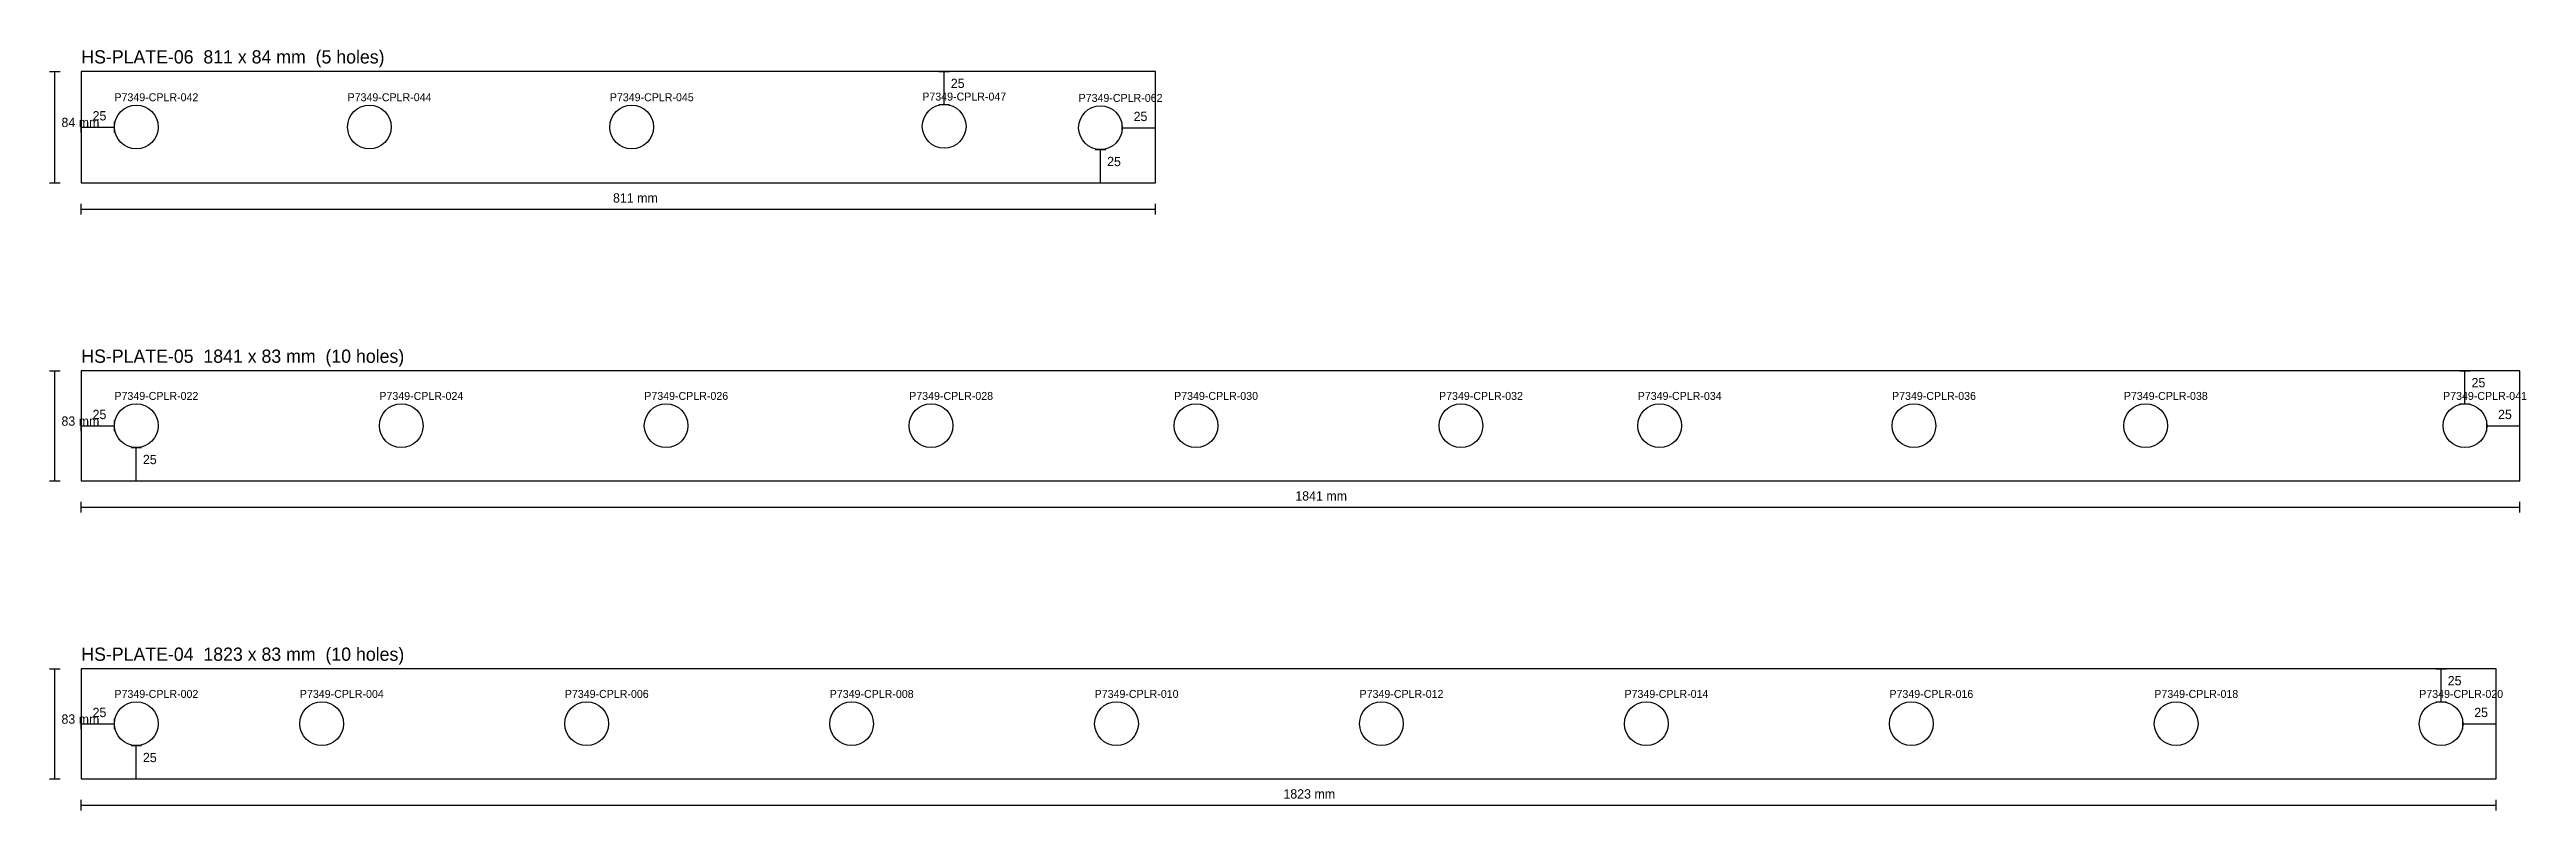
# Model space of a CAD drawing. Extents: x 56 to 1978, y 61 to 5964.
# Drawn here: x 56 to 1926, y 5389 to 5964 of the extents above; entities that cross this region are included whole.
import ezdxf

# ---------------------------------------------------------------- set-up
doc = ezdxf.new("R2010")
doc.units = 0

msp = doc.modelspace()

# ---------------------------------------------------------------- texts
at = {"layer": 'DIMS'}
for s, p in [('25', (736.4, 5934.5)), ('84 mm', (65, 5905)), ('25', (88.5, 5910)), ('25', (874.4, 5909.5)), ('25', (854.4, 5875.5)), ('811 mm', (481.4, 5848)), ('25', (1884.5, 5708.5)), ('83 mm', (65, 5679.5)), ('25', (88.5, 5684.5)), ('25', (1904.5, 5684.5)), ('25', (126.5, 5650.5)), ('1841 mm', (996.5, 5623)), ('25', (1866.5, 5483.5)), ('83 mm', (65, 5454.5)), ('25', (88.5, 5459.5)), ('25', (1886.5, 5459.5)), ('25', (126.5, 5425.5)), ('1823 mm', (987.5, 5398))]:
    msp.add_text(s, height=7, dxfattribs=at).set_placement(p)
at = {"layer": 'TEXT'}
for s, height, p in [('HS-PLATE-06  811 x 84 mm  (5 holes)', 10, (80, 5953)), ('P7349-CPLR-042', 6, (105, 5924.5)), ('P7349-CPLR-044', 6, (281, 5924.5)), ('P7349-CPLR-045', 6, (479, 5924.5)), ('P7349-CPLR-047', 6, (714.9, 5925)), ('P7349-CPLR-062', 6, (832.9, 5924)), ('HS-PLATE-05  1841 x 83 mm  (10 holes)', 10, (80, 5727)), ('P7349-CPLR-022', 6, (105, 5699)), ('P7349-CPLR-024', 6, (305, 5699)), ('P7349-CPLR-026', 6, (505, 5699)), ('P7349-CPLR-028', 6, (705, 5699)), ('P7349-CPLR-030', 6, (905, 5699)), ('P7349-CPLR-032', 6, (1105, 5699)), ('P7349-CPLR-034', 6, (1255, 5699)), ('P7349-CPLR-036', 6, (1447, 5699)), ('P7349-CPLR-038', 6, (1622, 5699)), ('P7349-CPLR-041', 6, (1863, 5699)), ('HS-PLATE-04  1823 x 83 mm  (10 holes)', 10, (80, 5502)), ('P7349-CPLR-002', 6, (105, 5474)), ('P7349-CPLR-004', 6, (245, 5474)), ('P7349-CPLR-006', 6, (445, 5474)), ('P7349-CPLR-008', 6, (645, 5474)), ('P7349-CPLR-010', 6, (845, 5474)), ('P7349-CPLR-012', 6, (1045, 5474)), ('P7349-CPLR-014', 6, (1245, 5474)), ('P7349-CPLR-016', 6, (1445, 5474)), ('P7349-CPLR-018', 6, (1645, 5474)), ('P7349-CPLR-020', 6, (1845, 5474))]:
    msp.add_text(s, height=height, dxfattribs=at).set_placement(p)

# ---------------------------------------------------------------- linework, layer by layer
at = {"layer": 'DIMS'}
for p, q in [((56, 5947), (64, 5947)), ((60, 5863), (60, 5947)), ((727.4, 5947), (735.4, 5947)), ((731.4, 5922), (731.4, 5947)), ((727.4, 5922), (735.4, 5922)), ((80, 5901), (80, 5909)), ((80, 5905), (105, 5905)), ((105, 5901), (105, 5909)), ((865.9, 5900.5), (865.9, 5908.5)), ((865.9, 5904.5), (890.9, 5904.5)), ((890.9, 5900.5), (890.9, 5908.5)), ((845.4, 5888), (853.4, 5888)), ((849.4, 5863), (849.4, 5888)), ((56, 5863), (64, 5863)), ((845.4, 5863), (853.4, 5863)), ((80, 5839), (80, 5847)), ((80, 5843), (890.9, 5843)), ((890.9, 5839), (890.9, 5847)), ((56, 5721), (64, 5721)), ((60, 5638), (60, 5721)), ((1875.5, 5721), (1883.5, 5721)), ((1879.5, 5696), (1879.5, 5721)), ((1875.5, 5696), (1883.5, 5696)), ((80, 5675.5), (80, 5683.5)), ((80, 5679.5), (105, 5679.5)), ((105, 5675.5), (105, 5683.5)), ((1896, 5675.5), (1896, 5683.5)), ((1896, 5679.5), (1921, 5679.5)), ((1921, 5675.5), (1921, 5683.5)), ((117.5, 5663), (125.5, 5663)), ((121.5, 5638), (121.5, 5663)), ((56, 5638), (64, 5638)), ((117.5, 5638), (125.5, 5638)), ((80, 5614), (80, 5622)), ((80, 5618), (1921, 5618)), ((1921, 5614), (1921, 5622)), ((56, 5496), (64, 5496)), ((60, 5413), (60, 5496)), ((1857.5, 5496), (1865.5, 5496)), ((1861.5, 5471), (1861.5, 5496)), ((1857.5, 5471), (1865.5, 5471)), ((80, 5450.5), (80, 5458.5)), ((80, 5454.5), (105, 5454.5)), ((105, 5450.5), (105, 5458.5)), ((1878, 5450.5), (1878, 5458.5)), ((1878, 5454.5), (1903, 5454.5)), ((1903, 5450.5), (1903, 5458.5)), ((117.5, 5438), (125.5, 5438)), ((121.5, 5413), (121.5, 5438)), ((56, 5413), (64, 5413)), ((117.5, 5413), (125.5, 5413)), ((80, 5389), (80, 5397)), ((80, 5393), (1903, 5393)), ((1903, 5389), (1903, 5397))]:
    msp.add_line(p, q, dxfattribs=at)
at = {"layer": 'HOLES'}
for centre in [(121.5, 5905), (297.5, 5905), (495.5, 5905), (731.4, 5905.5), (849.4, 5904.5), (121.5, 5679.5), (321.5, 5679.5), (521.5, 5679.5), (721.5, 5679.5), (921.5, 5679.5), (1121.5, 5679.5), (1271.5, 5679.5), (1463.5, 5679.5), (1638.5, 5679.5), (1879.5, 5679.5), (121.5, 5454.5), (261.5, 5454.5), (461.5, 5454.5), (661.5, 5454.5), (861.5, 5454.5), (1061.5, 5454.5), (1261.5, 5454.5), (1461.5, 5454.5), (1661.5, 5454.5), (1861.5, 5454.5)]:
    msp.add_circle(centre, 16.5, dxfattribs=at)
at = {"layer": 'PLATE_OUTLINE'}
for p, q in [((890.9, 5947), (80, 5947)), ((80, 5947), (80, 5863)), ((890.9, 5863), (890.9, 5947)), ((80, 5863), (890.9, 5863)), ((1921, 5721), (80, 5721)), ((80, 5721), (80, 5638)), ((1921, 5638), (1921, 5721)), ((80, 5638), (1921, 5638)), ((1903, 5496), (80, 5496)), ((80, 5496), (80, 5413)), ((1903, 5413), (1903, 5496)), ((80, 5413), (1903, 5413))]:
    msp.add_line(p, q, dxfattribs=at)

msp.set_redraw_order([(e.dxf.handle, doc.entitydb.next_handle()) for e in msp.query("TEXT MTEXT ATTDEF DIMENSION ARC_DIMENSION")])  # texts and dimensions are drawn at this point

doc.saveas('drawing.dxf')
